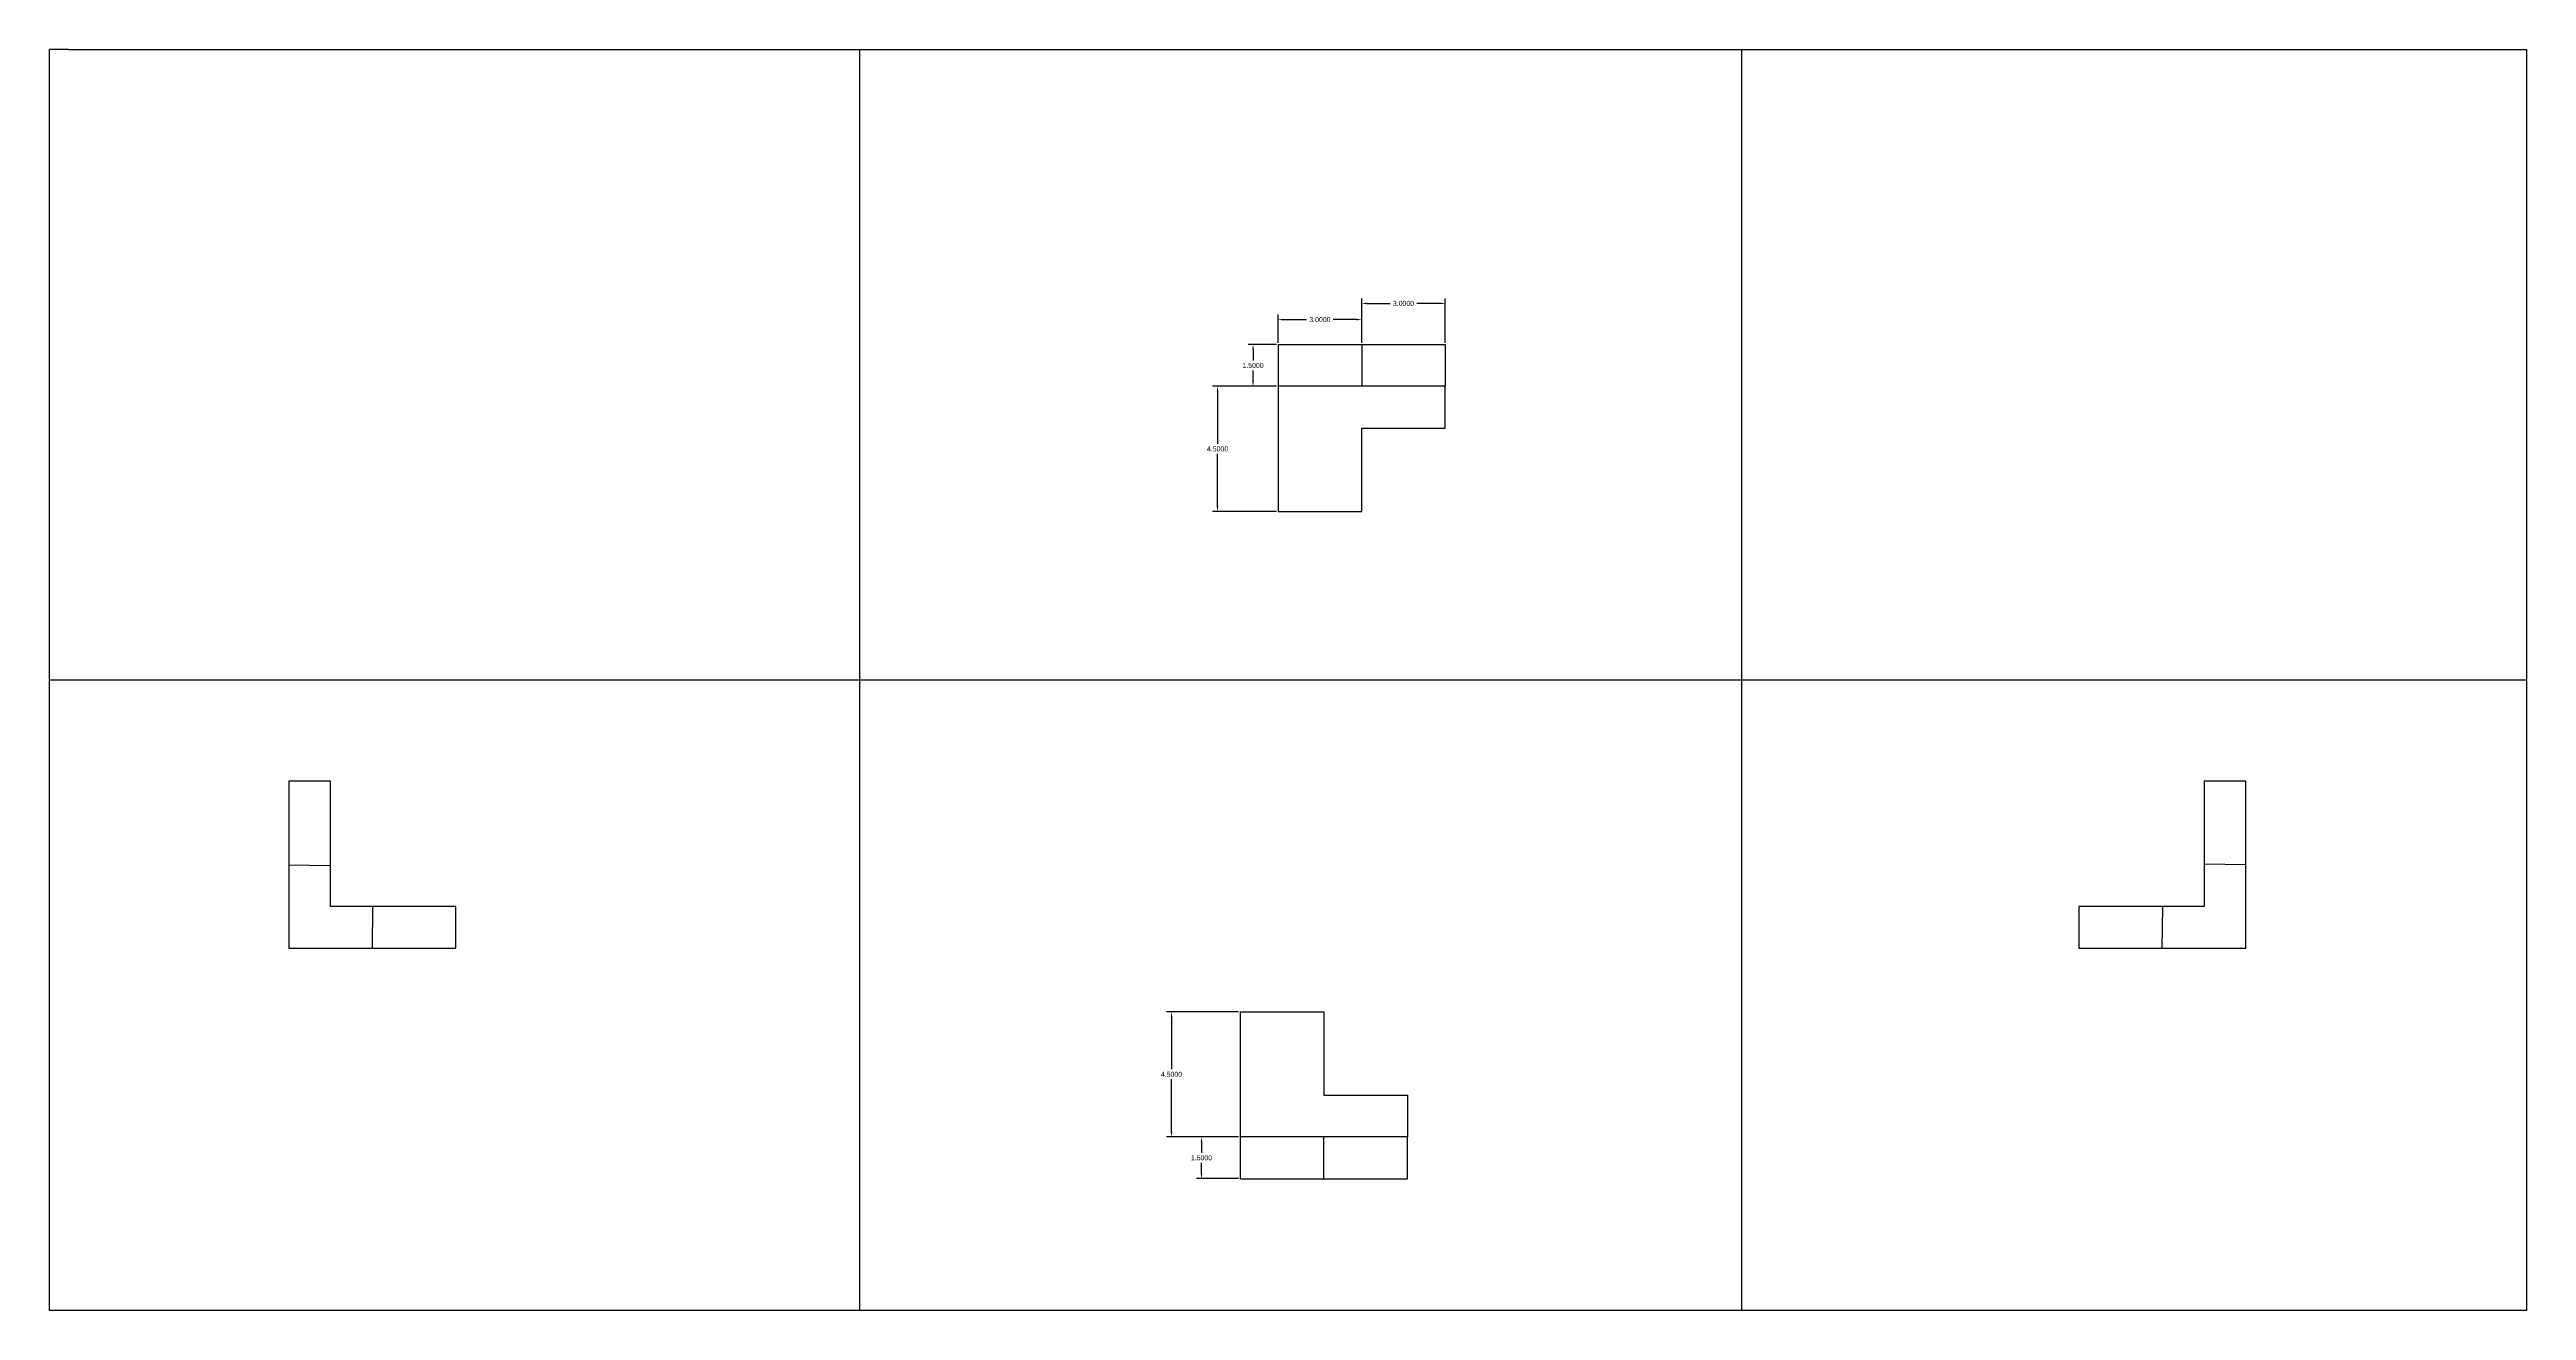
# Model space of a CAD drawing. Header units: feet. Extents: x -41 to 151, y -82 to 69.
# Drawn here: x 62.1 to 151.1, y 24.2 to 69.5 of the extents above; entities that cross this region are included whole.
import ezdxf

# ---------------------------------------------------------------- set-up
doc = ezdxf.new("R2010")
doc.units = ezdxf.units.FT
doc.header["$MEASUREMENT"] = 0
doc.dimstyles.get("Standard").update_dxf_attribs({"dimtxt": 0.18, "dimasz": 0.18, "dimexe": 0.18, "dimexo": 0.0625, "dimgap": 0.09, "dimtad": 0, "dimtih": 1, "dimtoh": 1, "dimdec": 4, "dimzin": 0, "dimdsep": 46, "dimtxsty": 'Standard', "dimcen": 0.09, "dimadec": 0, "dimazin": 0, "dimtfac": 1, "dimtdec": 4, "dimtofl": 0, "dimtmove": 0, "dimatfit": 3, "dimfxl": 1, "dimtolj": 1, "dimtzin": 0, "dimarcsym": 0})

# ---------------------------------------------------------------- blocks, each defined once
blk = doc.blocks.new('*D31')
at = {"color": 0, "lineweight": -2}
for p, q in [((106.259, 58.948), (106.259, 59.962)), ((106.439, 59.782), (107.279, 59.782)), ((109.079, 59.782), (108.239, 59.782)), ((109.259, 58.948), (109.259, 59.962))]:
    blk.add_line(p, q, dxfattribs=at)
at = {"color": 0}
for points in [[(106.439, 59.812), (106.439, 59.752), (106.259, 59.782)], [(109.079, 59.812), (109.079, 59.752), (109.259, 59.782)]]:
    blk.add_solid(points, dxfattribs=at)
at = {"layer": 'Defpoints', "color": 0}
for p in [(109.259, 59.782), (106.259, 58.885), (109.259, 58.885)]:
    blk.add_point(p, dxfattribs=at)
at = {"color": 0, "insert": (107.759, 59.782), "char_height": 0.18, "attachment_point": 5}
blk.add_mtext('\\A1;3.0000', dxfattribs=at)
blk = doc.blocks.new('*D32')
at = {"color": 0, "lineweight": -2}
for p, q in [((109.259, 58.948), (109.259, 60.545)), ((112.259, 58.948), (112.259, 60.545)), ((109.439, 60.365), (110.279, 60.365)), ((112.079, 60.365), (111.239, 60.365))]:
    blk.add_line(p, q, dxfattribs=at)
at = {"color": 0}
for points in [[(109.439, 60.395), (109.439, 60.335), (109.259, 60.365)], [(112.079, 60.395), (112.079, 60.335), (112.259, 60.365)]]:
    blk.add_solid(points, dxfattribs=at)
at = {"layer": 'Defpoints', "color": 0}
for p in [(112.259, 60.365), (109.259, 58.885), (112.259, 58.885)]:
    blk.add_point(p, dxfattribs=at)
at = {"color": 0, "insert": (110.759, 60.365), "char_height": 0.18, "attachment_point": 5}
blk.add_mtext('\\A1;3.0000', dxfattribs=at)
blk = doc.blocks.new('*D33')
at = {"color": 0, "lineweight": -2}
for p, q in [((106.196, 58.885), (105.177, 58.885)), ((105.357, 58.705), (105.357, 58.315)), ((105.357, 57.565), (105.357, 57.955)), ((106.196, 57.385), (105.177, 57.385))]:
    blk.add_line(p, q, dxfattribs=at)
at = {"color": 0}
for points in [[(105.327, 58.705), (105.387, 58.705), (105.357, 58.885)], [(105.327, 57.565), (105.387, 57.565), (105.357, 57.385)]]:
    blk.add_solid(points, dxfattribs=at)
at = {"layer": 'Defpoints', "color": 0}
for p in [(106.259, 58.885), (105.357, 57.385), (106.259, 57.385)]:
    blk.add_point(p, dxfattribs=at)
at = {"color": 0, "insert": (105.357, 58.135), "char_height": 0.18, "attachment_point": 5}
blk.add_mtext('\\A1;1.5000', dxfattribs=at)
blk = doc.blocks.new('*D34')
at = {"color": 0, "lineweight": -2}
for p, q in [((106.134, 57.385), (103.902, 57.385)), ((104.082, 57.205), (104.082, 55.315)), ((104.082, 53.065), (104.082, 54.955)), ((106.196, 52.885), (103.902, 52.885))]:
    blk.add_line(p, q, dxfattribs=at)
at = {"color": 0}
for points in [[(104.052, 57.205), (104.112, 57.205), (104.082, 57.385)], [(104.052, 53.065), (104.112, 53.065), (104.082, 52.885)]]:
    blk.add_solid(points, dxfattribs=at)
at = {"layer": 'Defpoints', "color": 0}
for p in [(104.082, 57.385), (106.196, 57.385), (106.259, 52.885)]:
    blk.add_point(p, dxfattribs=at)
at = {"color": 0, "insert": (104.082, 55.135), "char_height": 0.18, "attachment_point": 5}
blk.add_mtext('\\A1;4.5000', dxfattribs=at)
blk = doc.blocks.new('*D39')
at = {"color": 0, "lineweight": -2}
for p, q in [((104.838, 34.906), (102.247, 34.906)), ((102.427, 34.726), (102.427, 32.836)), ((102.427, 30.586), (102.427, 32.476)), ((104.838, 30.406), (102.247, 30.406))]:
    blk.add_line(p, q, dxfattribs=at)
at = {"color": 0}
for points in [[(102.397, 34.726), (102.457, 34.726), (102.427, 34.906)], [(102.397, 30.586), (102.457, 30.586), (102.427, 30.406)]]:
    blk.add_solid(points, dxfattribs=at)
at = {"layer": 'Defpoints', "color": 0}
for p in [(104.901, 34.906), (102.427, 30.406), (104.901, 30.406)]:
    blk.add_point(p, dxfattribs=at)
at = {"color": 0, "insert": (102.427, 32.656), "char_height": 0.18, "attachment_point": 5}
blk.add_mtext('\\A1;4.5000', dxfattribs=at)
blk = doc.blocks.new('*D40')
at = {"color": 0, "lineweight": -2}
for p, q in [((104.838, 30.406), (103.326, 30.406)), ((103.506, 30.226), (103.506, 29.836)), ((103.506, 29.086), (103.506, 29.476)), ((104.838, 28.906), (103.326, 28.906))]:
    blk.add_line(p, q, dxfattribs=at)
at = {"color": 0}
for points in [[(103.476, 30.226), (103.536, 30.226), (103.506, 30.406)], [(103.476, 29.086), (103.536, 29.086), (103.506, 28.906)]]:
    blk.add_solid(points, dxfattribs=at)
at = {"layer": 'Defpoints', "color": 0}
for p in [(104.901, 30.406), (103.506, 28.906), (104.901, 28.906)]:
    blk.add_point(p, dxfattribs=at)
at = {"color": 0, "insert": (103.506, 29.656), "char_height": 0.18, "attachment_point": 5}
blk.add_mtext('\\A1;1.5000', dxfattribs=at)

msp = doc.modelspace()

# ---------------------------------------------------------------- linework, layer by layer
for p, q in [((62.13051, 24.16751), (62.13051, 69.49024)), ((62.81222, 69.49024), (62.13051, 69.49024)), ((62.81222, 69.49024), (151.09412, 69.49024)), ((91.22497, 69.49024), (91.22497, 24.16751)), ((122.89683, 69.49024), (122.89683, 24.16751)), ((151.09412, 69.49024), (151.09412, 24.16751)), ((106.2587, 58.8854), (109.2587, 58.8854)), ((106.2587, 58.8854), (106.2587, 57.3854)), ((109.2587, 58.8854), (112.2587, 58.8854)), ((109.2587, 58.8854), (109.2587, 57.3854)), ((112.2587, 58.8854), (112.2587, 57.3854)), ((106.2587, 57.3854), (106.2587, 52.8854)), ((112.2587, 57.3854), (106.2587, 57.3854)), ((112.2587, 55.8854), (112.2587, 57.3854)), ((109.2587, 52.8854), (109.2587, 55.8854)), ((109.2587, 55.8854), (112.2587, 55.8854)), ((106.2587, 52.8854), (109.2587, 52.8854)), ((62.13051, 46.82888), (151.09412, 46.82888)), ((70.72764, 43.18866), (70.72764, 40.18866)), ((72.22764, 43.18866), (70.72764, 43.18866)), ((72.22764, 38.68866), (72.22764, 43.18866)), ((141.01381, 43.18866), (139.51381, 43.18866)), ((139.51381, 43.18866), (139.51381, 38.68866)), ((141.01381, 40.18866), (141.01381, 43.18866)), ((70.72764, 40.18866), (70.72764, 37.18866)), ((70.72764, 40.18866), (72.22764, 40.16757)), ((141.01381, 40.18866), (139.51381, 40.20708)), ((141.01381, 37.18866), (141.01381, 40.18866)), ((76.72764, 38.68866), (72.22764, 38.68866)), ((73.72764, 37.18866), (73.74606, 38.68866)), ((76.72764, 37.18866), (76.72764, 38.68866)), ((139.51381, 38.68866), (135.01381, 38.68866)), ((135.01381, 38.68866), (135.01381, 37.18866)), ((138.01381, 37.18866), (138.0349, 38.68866)), ((70.72764, 37.18866), (73.72764, 37.18866)), ((73.72764, 37.18866), (76.72764, 37.18866)), ((135.01381, 37.18866), (138.01381, 37.18866)), ((138.01381, 37.18866), (141.01381, 37.18866)), ((104.90089, 30.40566), (104.90089, 34.90566)), ((104.90089, 30.40566), (104.90089, 34.90566)), ((104.90089, 34.90566), (107.90089, 34.90566)), ((107.90089, 34.90566), (107.90089, 31.90566)), ((107.90089, 31.90566), (110.90089, 31.90566)), ((110.90089, 31.90566), (110.90089, 30.40566)), ((104.90089, 28.90566), (104.90089, 30.40566)), ((104.90089, 28.90566), (104.90089, 30.40566)), ((110.90089, 30.40566), (104.90089, 30.40566)), ((107.90089, 28.90566), (107.90089, 30.40566)), ((110.90089, 28.90566), (110.90089, 30.40566)), ((104.90089, 28.90566), (107.90089, 28.90566)), ((107.90089, 28.90566), (110.90089, 28.90566)), ((151.09412, 24.16751), (62.13051, 24.16751))]:
    msp.add_line(p, q)

# ---------------------------------------------------------------- dimensions: what is measured, and where the dimension line sits
for base, p1, p2, picture, middle in [((112.2587, 60.36468), (109.2587, 58.8854), (112.2587, 58.8854), '*D32', (110.7587, 60.36468)), ((109.2587, 59.7822), (106.2587, 58.8854), (109.2587, 58.8854), '*D31', (107.7587, 59.7822))]:
    dim = msp.add_linear_dim(base=base, p1=p1, p2=p2, dimstyle='Standard')
    dim.commit()
    dim.dimension.update_dxf_attribs({"geometry": picture, "text_midpoint": middle})
for base, p1, p2, picture, middle in [((105.35669, 57.3854), (106.2587, 58.8854), (106.2587, 57.3854), '*D33', (105.35669, 58.1354)), ((104.08219, 57.3854), (106.2587, 52.8854), (106.1962, 57.3854), '*D34', (104.08219, 55.1354)), ((102.42676, 30.40566), (104.90089, 34.90566), (104.90089, 30.40566), '*D39', (102.42676, 32.65566)), ((103.50598, 28.90566), (104.90089, 30.40566), (104.90089, 28.90566), '*D40', (103.50598, 29.65566))]:
    dim = msp.add_linear_dim(base=base, p1=p1, p2=p2, angle=90, dimstyle='Standard')
    dim.commit()
    dim.dimension.update_dxf_attribs({"geometry": picture, "text_midpoint": middle})

doc.saveas('drawing.dxf')
